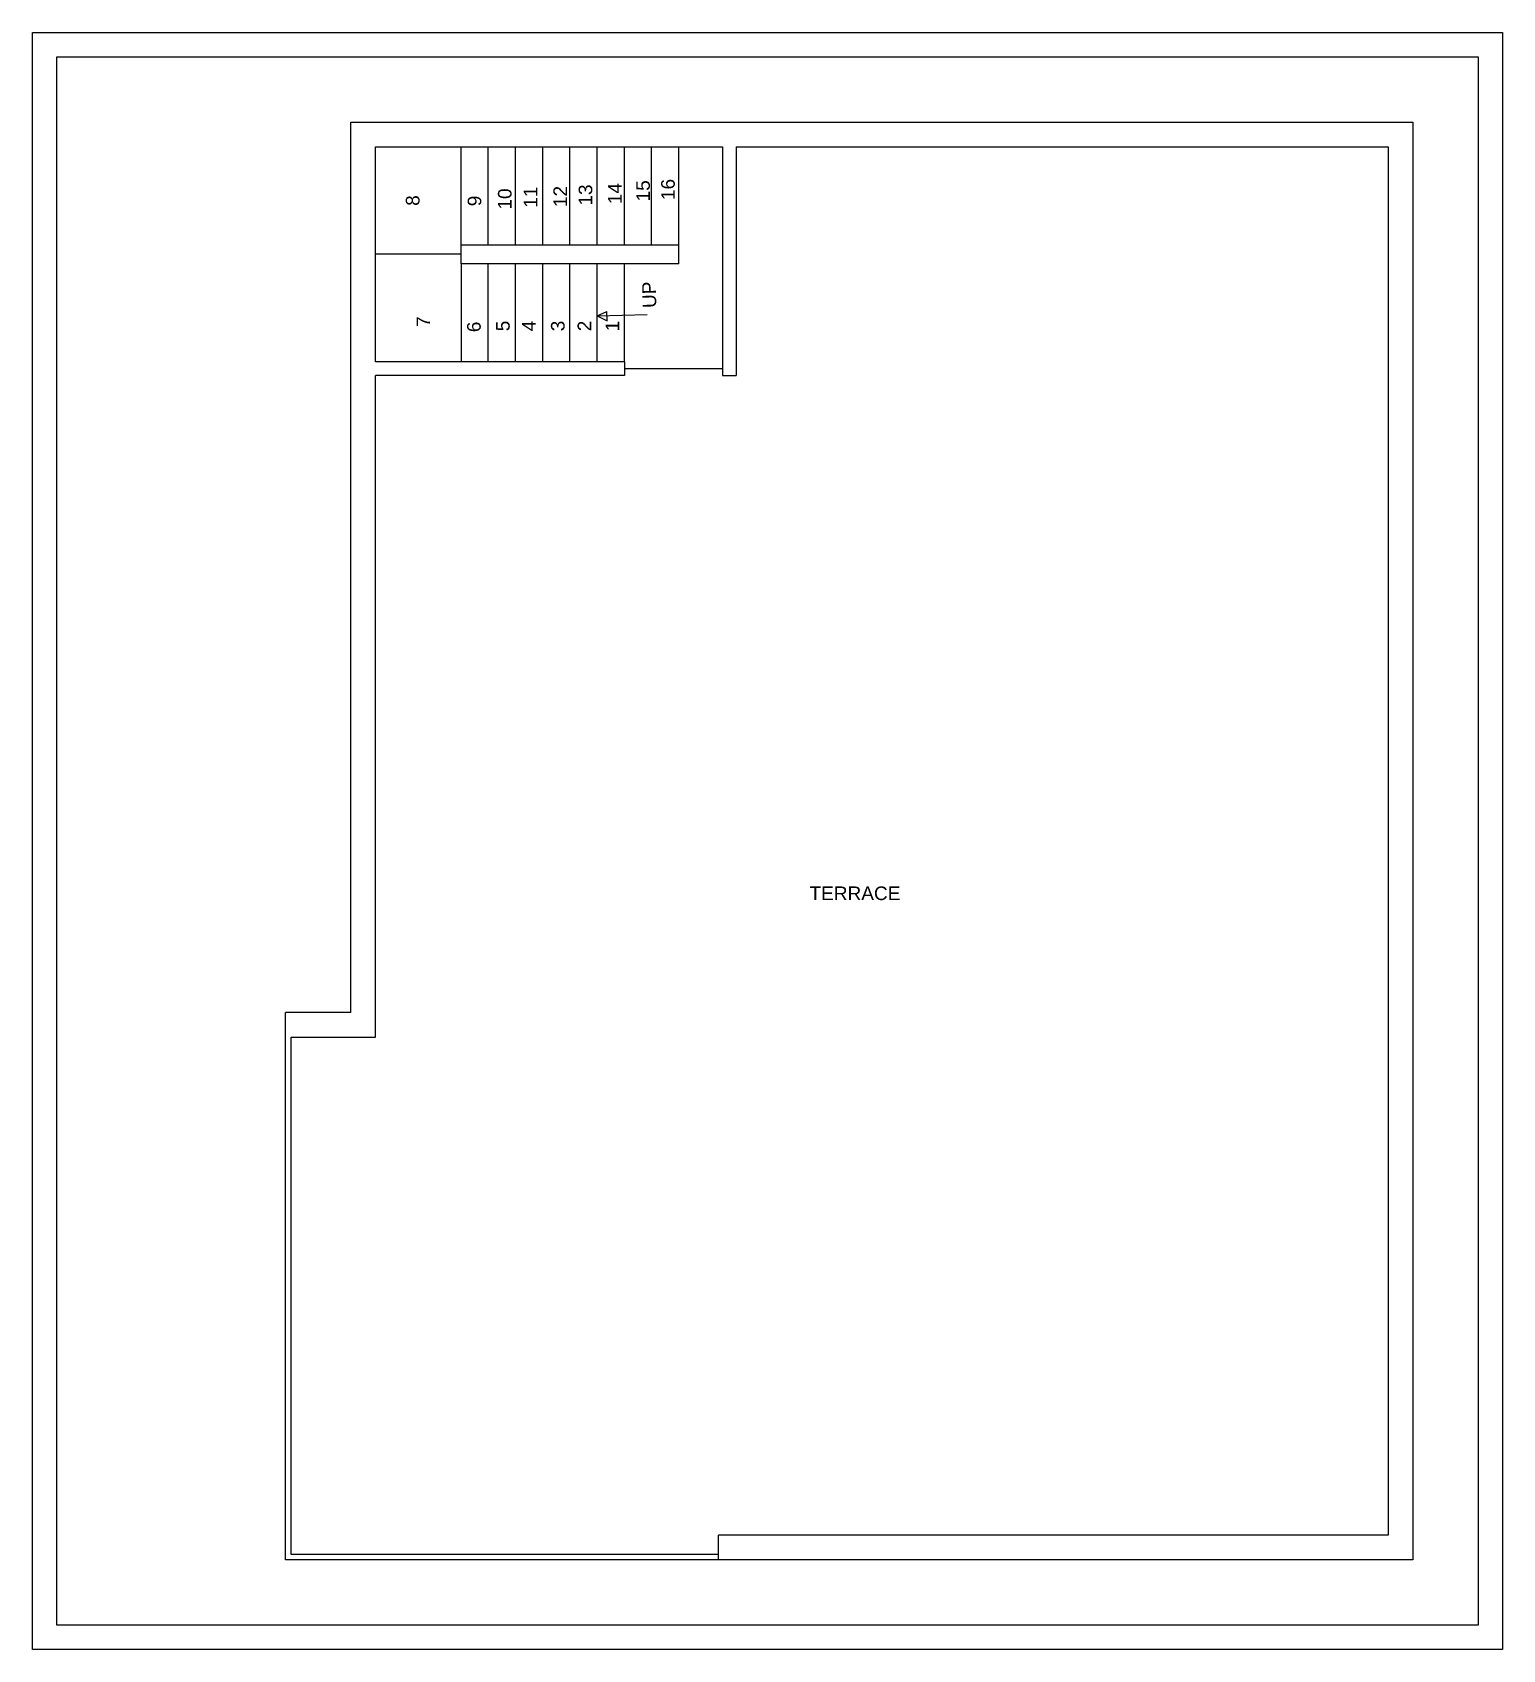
# Model space of a CAD drawing. Header units: inches. Extents: x -36 to 1804, y 5 to 599.
# Drawn here: x 1264 to 1804, y 5 to 599 of the extents above; entities that cross this region are included whole.
import ezdxf

# ---------------------------------------------------------------- set-up
doc = ezdxf.new("R2010")
doc.units = ezdxf.units.IN
doc.header["$MEASUREMENT"] = 0
for name, color, linetype in [('Boundary', 7, 'Continuous'), ('Door3fD.Panel', 7, 'Continuous'), ('Staircase', 7, 'Continuous'), ('Staircase_innerwall', 7, 'Continuous'), ('Staircase_outertwall', 7, 'Continuous')]:
    doc.layers.add(name, color=color, linetype=linetype)
doc.layers.add('Terrace', color=7, linetype='Continuous', plot=False)
doc.styles.get("Standard").update_dxf_attribs({"font": 'arial.ttf'})

msp = doc.modelspace()

# ---------------------------------------------------------------- texts
at = {"layer": 'Staircase', "char_height": 5}
for s, insert, width, attachment_point, rotation in [('10', (1440.38, 533.5), 33.9424, 7, 90), ('11', (1449.77, 534.16), 33.9424, 7, 90), ('12', (1460.69, 534.42), 33.9424, 7, 90), ('13', (1470.03, 534.95), 33.9424, 7, 90), ('14', (1480.74, 535.48), 33.9424, 7, 90), ('15', (1491.17, 536.5), 33.9424, 7, 90), ('16', (1500.33, 536.99), 33.9424, 7, 90), ('8', (1401.49, 538.76), 33.9424, 3, 90), ('9', (1424.2, 538.6), 33.9424, 3, 90), ('UP', (1488.49, 497.28), 33.9424, 1, 91.44586), ('7', (1405.41, 490.39), 50.5886, 1, 90), ('6', (1423.97, 488.46), 33.9424, 1, 90), ('5', (1434.61, 488.79), 33.9424, 1, 90), ('4', (1444.2, 488.79), 33.9424, 1, 90), ('3', (1454.79, 488.79), 33.9424, 1, 90), ('2', (1464.57, 488.79), 33.9424, 1, 90), ('1', (1474.83, 488.79), 33.9424, 1, 90)]:
    msp.add_mtext(s, dxfattribs=dict(at, insert=insert, width=width, attachment_point=attachment_point, rotation=rotation))
at = {"layer": 'Terrace', "insert": (1549.74, 284.88), "char_height": 5, "width": 33.8009, "attachment_point": 1}
msp.add_mtext('TERRACE', dxfattribs=at)

# ---------------------------------------------------------------- linework, layer by layer
msp.add_line((1762.31, 229.59), (1762.31, 46.59))
at = {"layer": 'Boundary'}
for p, q in [((1264.31, 4.59), (1264.31, 598.59)), ((1264.31, 598.59), (1804.31, 598.59)), ((1804.31, 598.59), (1804.31, 4.59)), ((1273.31, 13.59), (1273.31, 589.59)), ((1273.31, 589.59), (1795.31, 589.59)), ((1795.31, 589.59), (1795.31, 13.59)), ((1381.31, 238.59), (1381.31, 565.59)), ((1381.31, 565.59), (1771.31, 565.59)), ((1771.31, 565.59), (1771.31, 37.59)), ((1381.31, 238.59), (1357.31, 238.59)), ((1771.31, 37.59), (1357.31, 37.59)), ((1795.31, 13.59), (1273.31, 13.59)), ((1804.31, 4.59), (1264.31, 4.59))]:
    msp.add_line(p, q, dxfattribs=at)
at = {"layer": 'Door3fD.Panel'}
msp.add_line((1481.76, 475.09), (1517.76, 475.09), dxfattribs=at)
at = {"layer": 'Staircase'}
for p, q in [((1421.76, 520.59), (1421.76, 556.59)), ((1431.76, 520.59), (1431.76, 556.59)), ((1441.76, 520.59), (1441.76, 556.59)), ((1451.76, 520.59), (1451.76, 556.59)), ((1461.76, 520.59), (1461.76, 556.59)), ((1471.76, 520.59), (1471.76, 556.59)), ((1481.76, 520.59), (1481.76, 556.59)), ((1491.76, 520.59), (1491.76, 556.59)), ((1501.76, 520.59), (1501.76, 556.59)), ((1421.76, 517.09), (1390.31, 517.09)), ((1421.76, 513.59), (1421.76, 477.59)), ((1431.76, 477.59), (1431.76, 513.59)), ((1431.76, 477.59), (1431.76, 513.59)), ((1441.76, 477.59), (1441.76, 513.59)), ((1441.76, 477.59), (1441.76, 513.59)), ((1451.76, 477.59), (1451.76, 513.59)), ((1451.76, 477.59), (1451.76, 513.59)), ((1461.76, 477.59), (1461.76, 513.59)), ((1461.76, 477.59), (1461.76, 513.59)), ((1471.76, 477.59), (1471.76, 513.59)), ((1471.76, 477.59), (1471.76, 513.59)), ((1481.76, 477.59), (1481.76, 513.59)), ((1481.76, 477.59), (1481.76, 513.59)), ((1471.76, 494.44), (1475.27, 496.12)), ((1471.76, 494.44), (1490.07, 494.9)), ((1471.76, 494.44), (1475.36, 492.63)), ((1475.36, 492.63), (1475.27, 496.12)), ((1481.76, 477.59), (1481.76, 472.59))]:
    msp.add_line(p, q, dxfattribs=at)
at = {"layer": 'Staircase_innerwall'}
for p, q in [((1421.76, 520.59), (1501.76, 520.59)), ((1421.76, 513.59), (1421.76, 520.59)), ((1501.76, 513.59), (1501.76, 520.59)), ((1501.76, 513.59), (1421.76, 513.59))]:
    msp.add_line(p, q, dxfattribs=at)
at = {"layer": 'Staircase_outertwall'}
for p, q in [((1390.31, 477.59), (1390.31, 556.59)), ((1390.31, 556.59), (1517.76, 556.59)), ((1517.76, 556.59), (1517.76, 472.59)), ((1481.76, 477.59), (1390.31, 477.59))]:
    msp.add_line(p, q, dxfattribs=at)
at = {"layer": 'Terrace'}
for p, q in [((1522.76, 556.59), (1762.31, 556.59)), ((1522.76, 556.59), (1522.76, 472.59)), ((1762.31, 556.59), (1762.31, 46.59)), ((1481.76, 472.59), (1390.31, 472.59)), ((1390.31, 229.59), (1390.31, 472.59)), ((1517.76, 472.59), (1522.76, 472.59)), ((1357.31, 37.59), (1357.31, 238.59)), ((1359.31, 39.59), (1359.31, 229.59)), ((1359.31, 229.59), (1390.31, 229.59)), ((1762.31, 46.59), (1516.31, 46.59)), ((1516.31, 37.59), (1516.31, 46.59)), ((1516.31, 39.59), (1359.31, 39.59))]:
    msp.add_line(p, q, dxfattribs=at)

msp.set_redraw_order([(e.dxf.handle, doc.entitydb.next_handle()) for e in msp.query("TEXT MTEXT ATTDEF DIMENSION ARC_DIMENSION")])  # texts and dimensions are drawn at this point

doc.saveas('drawing.dxf')
